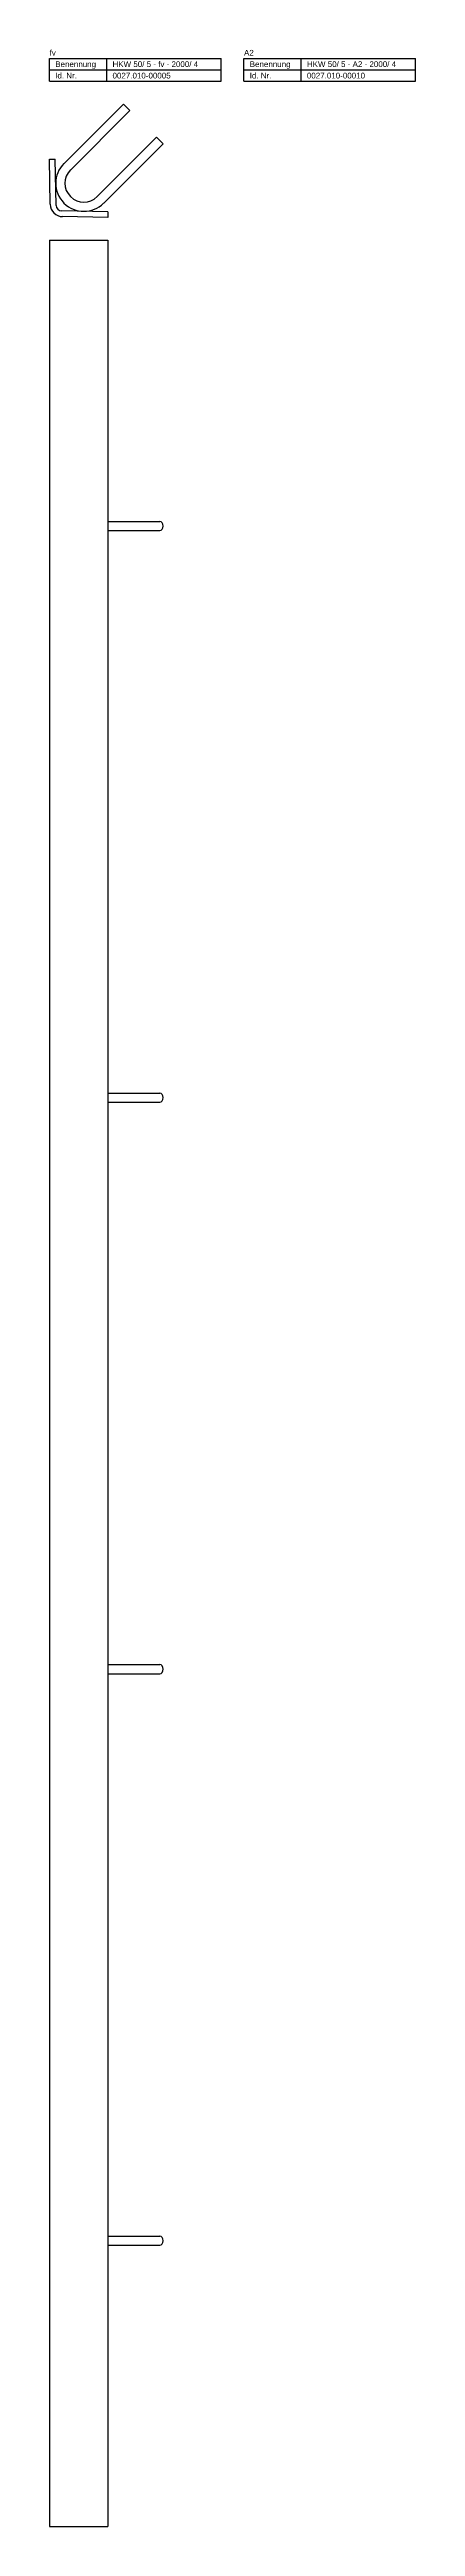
# Model space of a CAD drawing. Header units: millimetres. Extents: x 1092 to 2892, y 407 to 2574.
# Drawn here: x 2572 to 2892, y 407 to 2574 of the extents above; entities that cross this region are included whole.
import ezdxf

# ---------------------------------------------------------------- set-up
doc = ezdxf.new("R2010")
doc.units = ezdxf.units.MM
doc.header["$LTSCALE"] = 5
doc.layers.add('HALFEN', color=2, linetype='CONTINUOUS')
doc.styles.add('ARIAL50', font='ARIAL.TTF', dxfattribs={"height": 5})

msp = doc.modelspace()

# ---------------------------------------------------------------- linework, layer by layer
at = {"layer": 'HALFEN'}
for p, q in [((2572.3, 2566.2), (2722.3, 2566.2)), ((2572.3, 2546.2), (2572.3, 2566.2)), ((2622.3, 2546.2), (2622.3, 2566.2)), ((2722.3, 2546.2), (2722.3, 2566.2)), ((2742.3, 2566.2), (2892.3, 2566.2)), ((2742.3, 2546.2), (2742.3, 2566.2)), ((2792.3, 2546.2), (2792.3, 2566.2)), ((2892.3, 2546.2), (2892.3, 2566.2)), ((2572.3, 2556.2), (2722.3, 2556.2)), ((2572.3, 2546.2), (2722.3, 2546.2)), ((2742.3, 2556.2), (2892.3, 2556.2)), ((2742.3, 2546.2), (2892.3, 2546.2)), ((2584.9, 2474.3), (2636.9, 2526.2)), ((2590.6, 2468.6), (2642.5, 2520.6)), ((2642.5, 2520.6), (2636.9, 2526.2)), ((2613.9, 2445.3), (2665.9, 2497.3)), ((2671.5, 2491.6), (2665.9, 2497.3)), ((2572.9, 2438.6), (2572.3, 2478)), ((2572.3, 2478), (2577.2, 2478)), ((2578, 2437.7), (2577.2, 2478)), ((2619.6, 2439.6), (2671.5, 2491.6)), ((2623.2, 2432.1), (2582.9, 2432.8)), ((2623.1, 2427.1), (2583.7, 2427.8)), ((2623.2, 2432.1), (2623.1, 2427.1)), ((2572.3, 2407.1), (2572.3, 407.1)), ((2572.3, 2407.1), (2623.2, 2407.1)), ((2623.1, 2407.1), (2623.1, 407.1)), ((2623.2, 2407.1), (2623.2, 407.1)), ((2623.2, 2161.1), (2668.8, 2161.1)), ((2623.2, 2153.1), (2668.8, 2153.1)), ((2623.2, 1661.1), (2668.8, 1661.1)), ((2623.2, 1653.1), (2668.8, 1653.1)), ((2623.2, 1161.1), (2668.8, 1161.1)), ((2623.2, 1153.1), (2668.8, 1153.1)), ((2623.2, 661.1), (2668.8, 661.1)), ((2623.2, 653.1), (2668.8, 653.1)), ((2572.3, 407.1), (2623.2, 407.1))]:
    msp.add_line(p, q, dxfattribs=at)
for centre, radius, start, end in [((2602.2, 2457), 24.5, 135, 315), ((2602.2, 2457), 16.5, 135, 315), ((2583.9, 2438.8), 11, 181, 269), ((2583, 2437.8), 5, 181, 269)]:
    msp.add_arc(centre, radius, start, end, dxfattribs=at)
for centre in [(2668.8, 2157.1), (2668.8, 1657.1), (2668.8, 1157.1), (2668.8, 657.1)]:
    msp.add_ellipse(centre, major_axis=(0, 4), ratio=0.707107, start_param=3.141593, end_param=6.283185, dxfattribs=at)

# ---------------------------------------------------------------- texts
at = {"layer": 'HALFEN', "style": 'ARIAL50'}
for s, p in [('fv', (2572.3, 2568.7)), ('Benennung', (2577.2, 2558.7)), ('HKW 50/ 5 - fv - 2000/ 4', (2627.3, 2558.7)), ('A2', (2742.3, 2568.7)), ('Benennung', (2747.3, 2558.7)), ('HKW 50/ 5 - A2 - 2000/ 4', (2797.3, 2558.7)), ('Id. Nr.', (2577.2, 2548.7)), ('0027.010-00005', (2627.3, 2548.7)), ('Id. Nr.', (2747.3, 2548.7)), ('0027.010-00010', (2797.3, 2548.7))]:
    msp.add_text(s, height=5, dxfattribs=at).set_placement(p)

doc.saveas('drawing.dxf')
